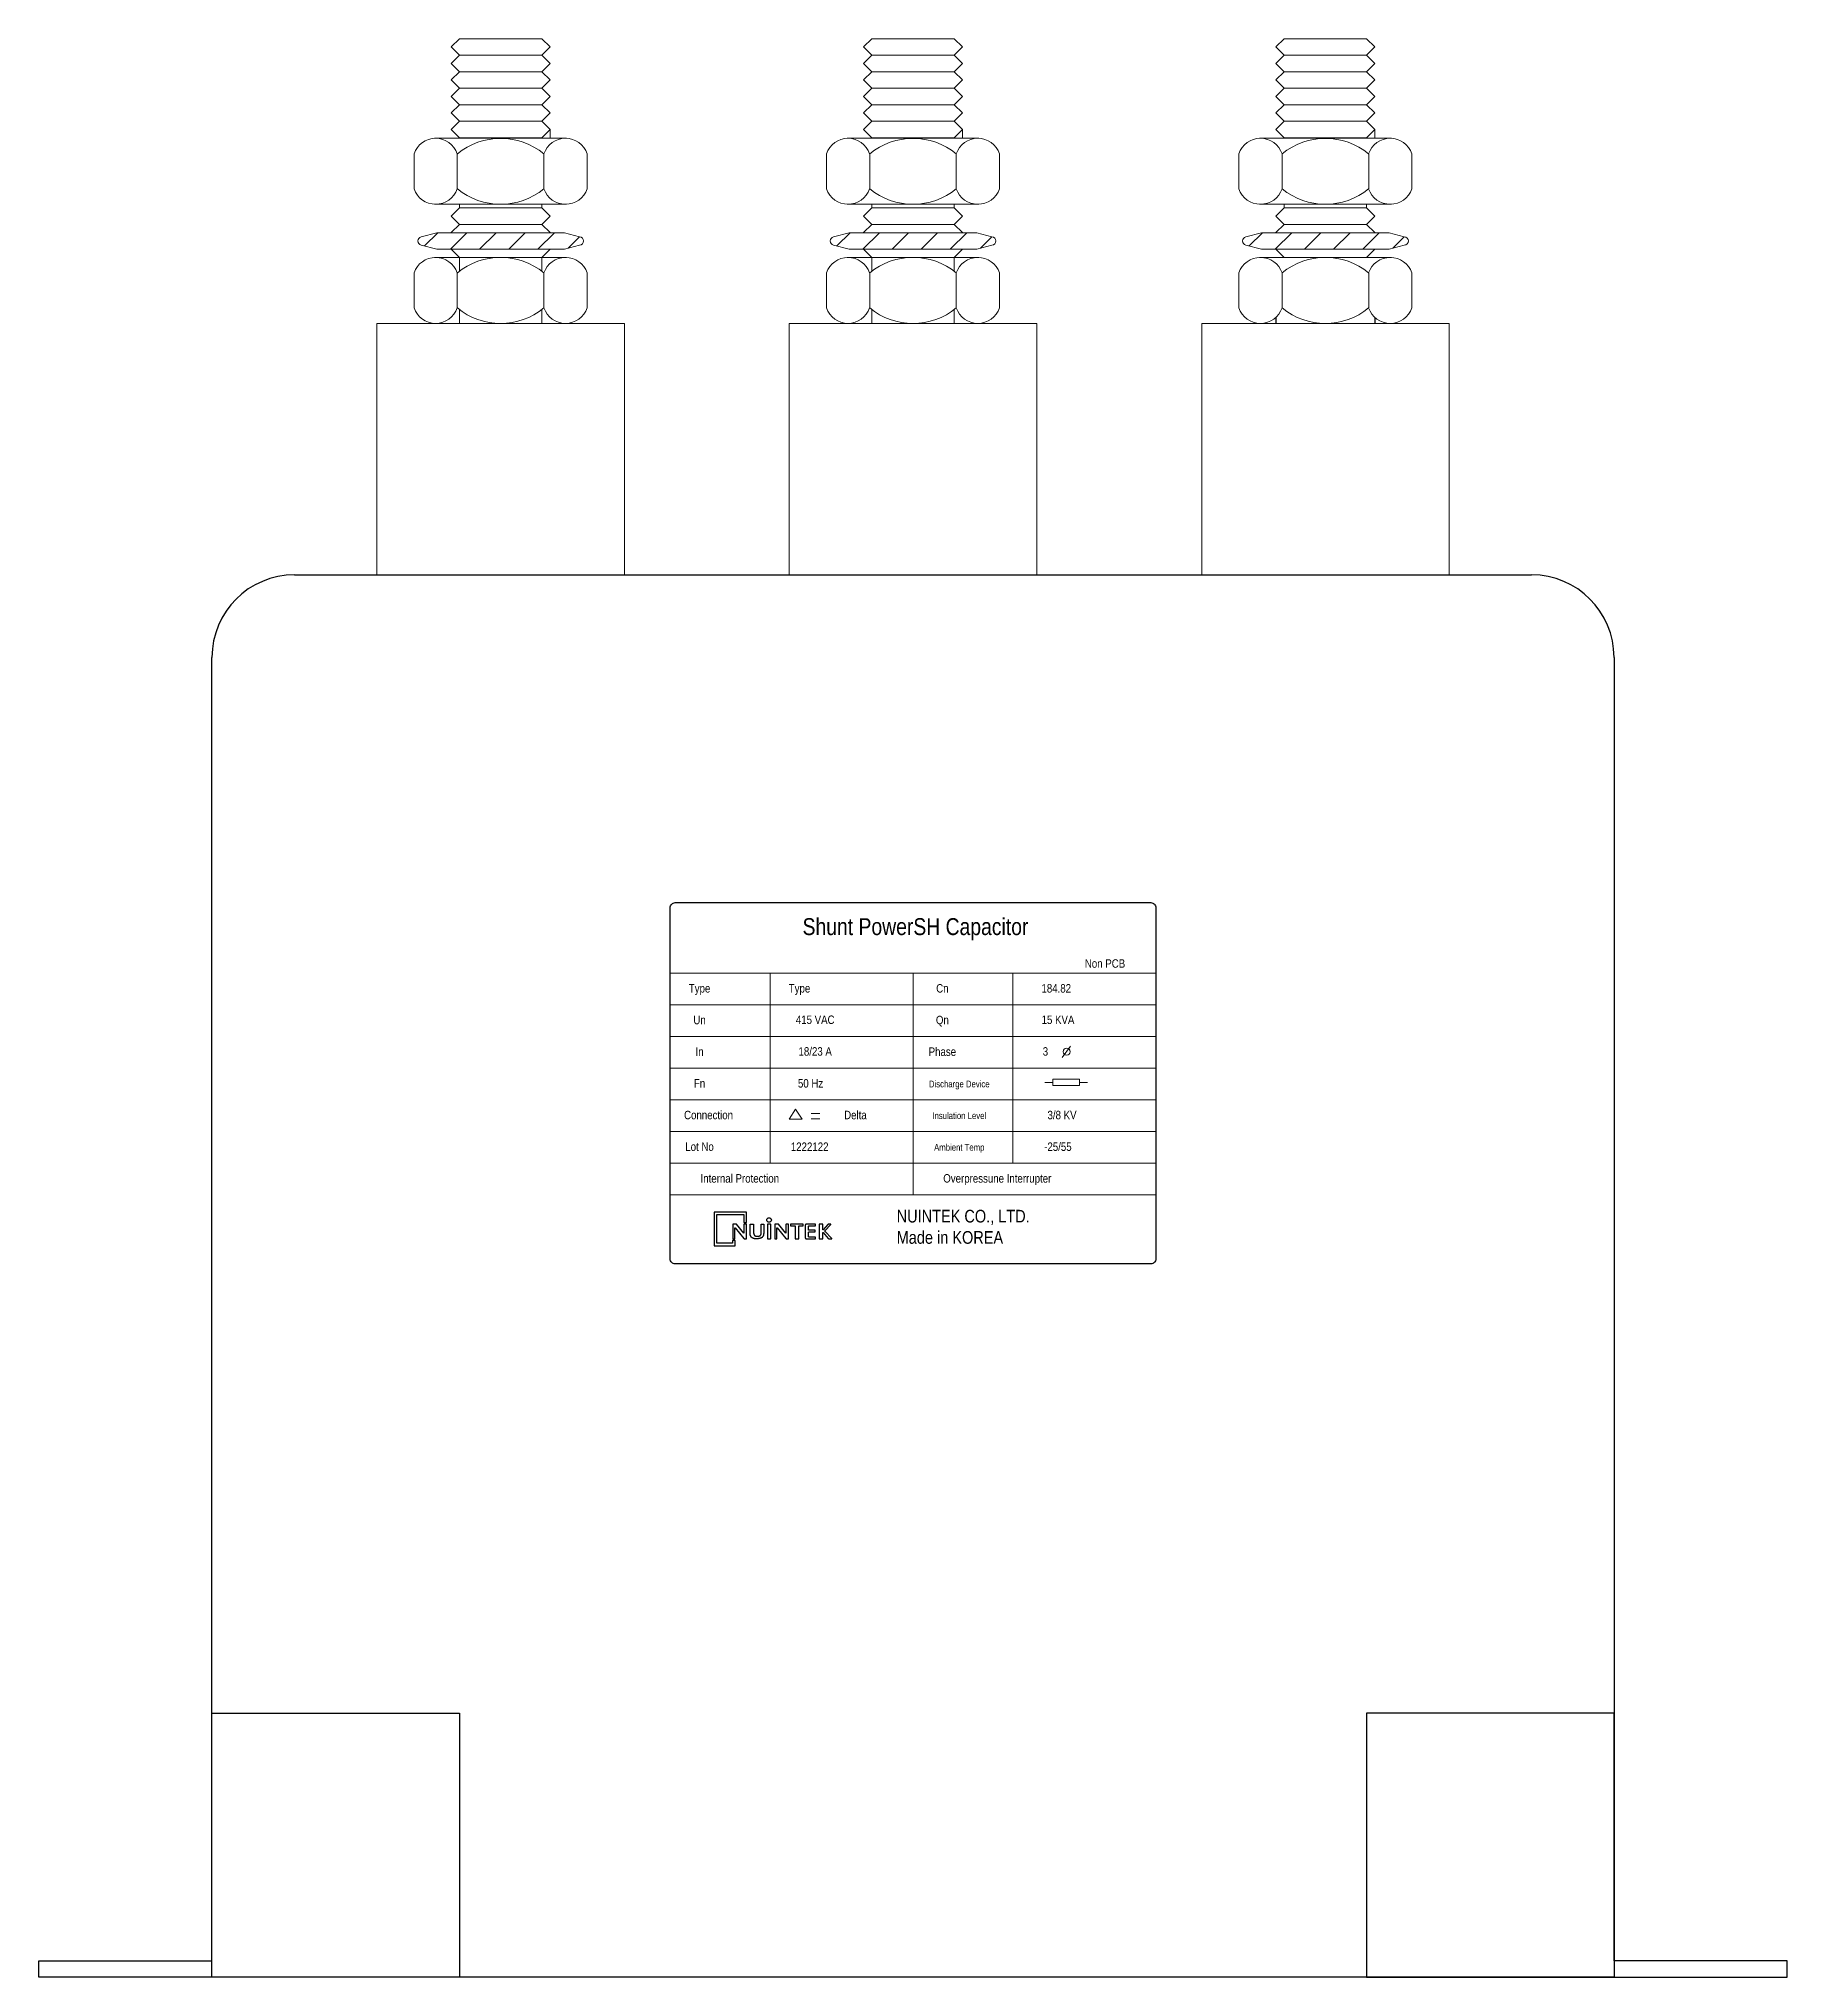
# Model space of a CAD drawing. Header units: millimetres. Extents: x 14 to 2028, y 54 to 460.
# Drawn here: x 254.2 to 466.2, y 53.9 to 288.9 of the extents above; entities that cross this region are included whole.
import ezdxf
from ezdxf.enums import TextEntityAlignment as Align

# ---------------------------------------------------------------- set-up
doc = ezdxf.new("R2010")
doc.units = ezdxf.units.MM
doc.layers.add('00', color=7, linetype='Continuous', lineweight=0)
doc.styles.add('Helvetica-Narrow', font='txt')

# ---------------------------------------------------------------- blocks, each defined once
blk = doc.blocks.new('Nuintek')
at = {"color": 150}
blk.add_lwpolyline([(1.82, 2.33), (1.82, 3.83), (-2.8, 3.83), (-2.8, 3.83), (-2.8, -0.99), (0.18, -0.99), (0.18, -0.23), (-0.18, -0.23), (-0.18, -0.63), (-2.44, -0.63), (-2.44, 3.47), (1.45, 3.47), (1.45, 2.33)], close=True, dxfattribs=at)
for points in [[(-0.11, 0), (0.11, 0, 0.414214), (0.15, 0.04), (0.15, 1.58, -0.70472), (0.17, 1.59), (1.45, 0.03, 0.224867), (1.51, 0), (1.75, 0, 0.414214), (1.79, 0.04), (1.79, 2.07, 0.414214), (1.75, 2.11), (1.49, 2.11, 0.414214), (1.45, 2.07), (1.45, 0.81, -0.706602), (1.43, 0.8), (0.4, 2.08, 0.226187), (0.34, 2.11), (-0.11, 2.11, 0.414214), (-0.15, 2.07), (-0.15, 0.04, 0.414214)], [(4.82, 2.07), (4.82, 0.04, 0.414214), (4.86, 0), (5.23, 0, 0.414214), (5.27, 0.04), (5.27, 2.07, 0.414214), (5.23, 2.11), (4.86, 2.11, 0.414214)], [(5.89, 0), (6.12, 0, 0.414214), (6.16, 0.04), (6.16, 1.58, -0.70472), (6.18, 1.59), (7.45, 0.03, 0.224867), (7.52, 0), (7.76, 0, 0.414214), (7.8, 0.04), (7.8, 2.07, 0.414214), (7.76, 2.11), (7.5, 2.11, 0.414214), (7.46, 2.07), (7.46, 0.81, -0.706602), (7.44, 0.8), (6.4, 2.08, 0.226187), (6.34, 2.11), (5.89, 2.11, 0.414214), (5.85, 2.07), (5.85, 0.04, 0.414214)], [(9.86, 2.11), (8.15, 2.11, 0.414214), (8.11, 2.07), (8.11, 1.89, 0.414214), (8.15, 1.85), (8.74, 1.85, -0.414214), (8.78, 1.81), (8.78, 0.04, 0.414214), (8.82, 0), (9.26, 0, 0.414214), (9.3, 0.04), (9.3, 1.81, -0.414214), (9.34, 1.85), (9.86, 1.85, 0.414214), (9.9, 1.89), (9.9, 2.07, 0.414214)], [(11.68, 2.11), (10.37, 2.11, 0.414214), (10.22, 1.96), (10.22, 0.15, 0.414214), (10.37, 0), (11.68, 0), (11.68, 0.26), (10.74, 0.26, -0.414214), (10.7, 0.3), (10.7, 0.94, -0.414214), (10.74, 0.98), (11.66, 0.98), (11.66, 1.24), (10.74, 1.24, -0.414214), (10.7, 1.28), (10.7, 1.81, -0.414214), (10.74, 1.85), (11.68, 1.85)], [(13.02, 1.14), (13.86, 2.07, 0.650559), (13.85, 2.11), (13.58, 2.11, 0.208632), (13.47, 2.06), (12.77, 1.31, -0.681762), (12.75, 1.31), (12.75, 2.07, 0.414214), (12.71, 2.11), (12.23, 2.11, 0.414214), (12.19, 2.07), (12.19, 0.04, 0.414214), (12.23, 0), (12.71, 0, 0.414214), (12.75, 0.04), (12.75, 0.88, -0.687152), (12.77, 0.89), (13.52, 0.05, 0.212465), (13.64, 0), (13.99, 0, 0.656311), (14.01, 0.04), (13.02, 1.09, -0.390361)]]:
    blk.add_lwpolyline(points, format="xyb", close=True, dxfattribs=at)
blk.add_circle((5.04, 2.69), 0.326, dxfattribs=at)
blk.add_rational_spline([(2.31, 0.85), (2.31, 0.53), (2.41, 0.3), (2.61, 0.16), (2.75, 0.05), (2.95, 0), (3.2, 0), (3.44, 0), (3.82, 0.05), (3.97, 0.16), (4.17, 0.3), (4.27, 0.53), (4.27, 0.85), (4.27, 1.26), (4.27, 1.66), (4.27, 2.07), (4.27, 2.09), (4.25, 2.11), (4.23, 2.11), (4.14, 2.11), (4.06, 2.11), (3.97, 2.11), (3.95, 2.11), (3.93, 2.09), (3.93, 2.07), (3.93, 1.66), (3.93, 1.25), (3.93, 0.83), (3.93, 0.69), (3.88, 0.57), (3.78, 0.48), (3.68, 0.4), (3.54, 0.36), (3.38, 0.36), (3.21, 0.36), (3.08, 0.4), (2.98, 0.48), (2.88, 0.57), (2.83, 0.69), (2.83, 0.83), (2.83, 1.25), (2.83, 1.66), (2.83, 2.07), (2.83, 2.08), (2.83, 2.09), (2.82, 2.1), (2.81, 2.11), (2.8, 2.11), (2.79, 2.11), (2.64, 2.11), (2.5, 2.11), (2.35, 2.11), (2.34, 2.11), (2.33, 2.11), (2.32, 2.1), (2.31, 2.09), (2.31, 2.08), (2.31, 2.07), (2.31, 1.66), (2.31, 1.26), (2.31, 0.85)], [1, 1, 1, 1, 1, 1, 1, 1, 1, 1, 1, 1, 1, 1, 1, 1, 0.804737854124, 0.804737854124, 1, 1, 1, 1, 0.804737854124, 0.804737854124, 1, 1, 1, 1, 1, 1, 1, 1, 1, 1, 1, 1, 1, 1, 1, 1, 1, 1, 1, 0.949253021674, 0.949253021674, 1, 0.949253021674, 0.949253021674, 1, 1, 1, 1, 0.949253021674, 0.949253021674, 1, 0.949253021674, 0.949253021674, 1, 1, 1, 1], degree=3, knots=[0, 0, 0, 0, 1, 1, 1, 2, 2, 2, 3, 3, 3, 4, 4, 4, 5, 5, 5, 6.570796, 6.570796, 6.570796, 7.570796, 7.570796, 7.570796, 9.141593, 9.141593, 9.141593, 10.141593, 10.141593, 10.141593, 11.141593, 11.141593, 11.141593, 12.141593, 12.141593, 12.141593, 13.141593, 13.141593, 13.141593, 14.141593, 14.141593, 14.141593, 15.141593, 15.141593, 15.141593, 15.926991, 15.926991, 15.926991, 16.712389, 16.712389, 16.712389, 17.712389, 17.712389, 17.712389, 18.497787, 18.497787, 18.497787, 19.283185, 19.283185, 19.283185, 20.283185, 20.283185, 20.283185, 20.283185], dxfattribs=at)
blk = doc.blocks.new('*U459')
at = {"lineweight": 5}
h = blk.add_hatch(dxfattribs=at)
h.set_pattern_fill('ANSI31', color=74, scale=20, style=0)
h.set_pattern_definition([(45, (-1124.0405, -896.0288), (-1.767767, 1.767767), [])])
h.paths.add_polyline_path([(-40.44, 80.71), (-42.25, 81.21), (-44.5, 81.21), (-57.75, 81.21), (-59.7, 80.68, 0.727937), (-59.7, 79.73), (-57.75, 79.21), (-55.5, 79.21), (-42.25, 79.21), (-40.44, 79.71, 1)])
h = blk.add_hatch(dxfattribs=at)
h.set_pattern_fill('ANSI31', color=74, scale=20, style=0)
h.set_pattern_definition([(45, (-1074.0405, -896.0288), (-1.767767, 1.767767), [])])
h.paths.add_polyline_path([(9.56, 80.71), (7.75, 81.21), (5.5, 81.21), (-7.75, 81.21), (-9.7, 80.68, 0.727937), (-9.7, 79.73), (-7.75, 79.21), (-5.5, 79.21), (7.75, 79.21), (9.56, 79.71, 1)])
h = blk.add_hatch(dxfattribs=at)
h.set_pattern_fill('ANSI31', color=74, scale=20, style=0)
h.set_pattern_definition([(45, (-1024.0405, -896.0288), (-1.767767, 1.767767), [])])
h.paths.add_polyline_path([(59.56, 80.71), (57.75, 81.21), (55.5, 81.21), (42.25, 81.21), (40.3, 80.68, 0.727937), (40.3, 79.73), (42.25, 79.21), (44.5, 79.21), (57.75, 79.21), (59.56, 79.71, 1)])
at = {"color": 74, "lineweight": 5}
for p, q in [((-55, 102.73), (-56, 103.73)), ((-45, 102.73), (-44, 103.73)), ((-5, 102.73), (-6, 103.73)), ((5, 102.73), (6, 103.73)), ((45, 102.73), (44, 103.73)), ((55, 102.73), (56, 103.73)), ((-55, 100.73), (-56, 101.73)), ((-45, 102.73), (-55, 102.73)), ((-45, 100.73), (-44, 101.73)), ((-5, 100.73), (-6, 101.73)), ((5, 102.73), (-5, 102.73)), ((5, 100.73), (6, 101.73)), ((45, 100.73), (44, 101.73)), ((55, 102.73), (45, 102.73)), ((55, 100.73), (56, 101.73)), ((-55, 98.73), (-56, 99.73)), ((-55, 98.73), (-56, 99.73)), ((-45, 100.73), (-55, 100.73)), ((-45, 98.73), (-55, 98.73)), ((-45, 98.73), (-55, 98.73)), ((-45, 98.73), (-44, 99.73)), ((-45, 98.73), (-44, 99.73)), ((-5, 98.73), (-6, 99.73)), ((-5, 98.73), (-6, 99.73)), ((5, 100.73), (-5, 100.73)), ((5, 98.73), (-5, 98.73)), ((5, 98.73), (-5, 98.73)), ((5, 98.73), (6, 99.73)), ((5, 98.73), (6, 99.73)), ((45, 98.73), (44, 99.73)), ((45, 98.73), (44, 99.73)), ((55, 100.73), (45, 100.73)), ((55, 98.73), (45, 98.73)), ((55, 98.73), (45, 98.73)), ((55, 98.73), (56, 99.73)), ((55, 98.73), (56, 99.73)), ((-55, 96.73), (-56, 97.73)), ((-55, 96.73), (-56, 97.73)), ((-45, 96.73), (-55, 96.73)), ((-45, 96.73), (-55, 96.73)), ((-45, 96.73), (-44, 97.73)), ((-45, 96.73), (-44, 97.73)), ((-5, 96.73), (-6, 97.73)), ((-5, 96.73), (-6, 97.73)), ((5, 96.73), (-5, 96.73)), ((5, 96.73), (-5, 96.73)), ((5, 96.73), (6, 97.73)), ((5, 96.73), (6, 97.73)), ((45, 96.73), (44, 97.73)), ((45, 96.73), (44, 97.73)), ((55, 96.73), (45, 96.73)), ((55, 96.73), (45, 96.73)), ((55, 96.73), (56, 97.73)), ((55, 96.73), (56, 97.73)), ((-55, 94.73), (-56, 95.73)), ((-45, 94.73), (-55, 94.73)), ((-45, 94.73), (-44, 95.73)), ((-5, 94.73), (-6, 95.73)), ((5, 94.73), (-5, 94.73)), ((5, 94.73), (6, 95.73)), ((45, 94.73), (44, 95.73)), ((55, 94.73), (45, 94.73)), ((55, 94.73), (56, 95.73)), ((-55, 92.73), (-56, 93.73)), ((-45, 92.73), (-55, 92.73)), ((-45, 92.73), (-44, 93.73)), ((-5, 92.73), (-6, 93.73)), ((5, 92.73), (-5, 92.73)), ((5, 92.73), (6, 93.73)), ((45, 92.73), (44, 93.73)), ((55, 92.73), (45, 92.73)), ((55, 92.73), (56, 93.73)), ((-55, 84.22), (-55, 84.66)), ((-45, 84.22), (-45, 84.66)), ((-5, 84.22), (-5, 84.66)), ((5, 84.22), (5, 84.66)), ((45, 84.22), (45, 84.66)), ((55, 84.22), (55, 84.66)), ((-55, 82.22), (-56, 83.22)), ((-45, 84.22), (-55, 84.22)), ((-45, 82.22), (-44, 83.22)), ((-5, 82.22), (-6, 83.22)), ((5, 84.22), (-5, 84.22)), ((5, 82.22), (6, 83.22)), ((45, 82.22), (44, 83.22)), ((55, 84.22), (45, 84.22)), ((55, 82.22), (56, 83.22)), ((-57.75, 81.21), (-59.65, 80.7)), ((-57.75, 81.21), (-55.5, 81.21)), ((-57.75, 81.21), (-42.25, 81.21)), ((-55.99, 81.21), (-56, 81.22)), ((-55.99, 81.21), (-56, 81.22)), ((-45, 82.22), (-55, 82.22)), ((-42.25, 81.21), (-44.5, 81.21)), ((-44.01, 81.21), (-44, 81.22)), ((-44.01, 81.21), (-44, 81.22)), ((-40.44, 80.71), (-42.25, 81.21)), ((-7.75, 81.21), (-9.65, 80.7)), ((-7.75, 81.21), (7.75, 81.21)), ((-7.75, 81.21), (-5.5, 81.21)), ((-5.99, 81.21), (-6, 81.22)), ((-5.99, 81.21), (-6, 81.22)), ((5, 82.22), (-5, 82.22)), ((7.75, 81.21), (5.5, 81.21)), ((5.99, 81.21), (6, 81.22)), ((5.99, 81.21), (6, 81.22)), ((9.56, 80.71), (7.75, 81.21)), ((42.25, 81.21), (40.35, 80.7)), ((42.25, 81.21), (44.5, 81.21)), ((42.25, 81.21), (57.75, 81.21)), ((44.01, 81.21), (44, 81.22)), ((44.01, 81.21), (44, 81.22)), ((55, 82.22), (45, 82.22)), ((57.75, 81.21), (55.5, 81.21)), ((55.99, 81.21), (56, 81.22)), ((55.99, 81.21), (56, 81.22)), ((59.56, 80.71), (57.75, 81.21)), ((-57.75, 79.21), (-59.65, 79.72)), ((-55.5, 79.21), (-57.75, 79.21)), ((-42.25, 79.21), (-57.75, 79.21)), ((-55, 78.22), (-56, 79.22)), ((-55, 78.22), (-55, 76.54)), ((-45, 78.22), (-55, 78.22)), ((-45, 78.22), (-55, 78.22)), ((-45, 78.22), (-44, 79.22)), ((-45, 78.22), (-44, 79.22)), ((-45, 78.22), (-45, 76.54)), ((-42.25, 79.21), (-44.5, 79.21)), ((-40.44, 79.71), (-42.25, 79.21)), ((-7.75, 79.21), (-9.65, 79.72)), ((7.75, 79.21), (-7.75, 79.21)), ((-5.5, 79.21), (-7.75, 79.21)), ((-5, 78.22), (-6, 79.22)), ((-5, 78.22), (-5, 76.54)), ((5, 78.22), (-5, 78.22)), ((5, 78.22), (-5, 78.22)), ((5, 78.22), (6, 79.22)), ((5, 78.22), (6, 79.22)), ((5, 78.22), (5, 76.54)), ((7.75, 79.21), (5.5, 79.21)), ((9.56, 79.71), (7.75, 79.21)), ((42.25, 79.21), (40.35, 79.72)), ((44.5, 79.21), (42.25, 79.21)), ((57.75, 79.21), (42.25, 79.21)), ((45, 78.22), (44, 79.22)), ((55, 78.22), (45, 78.22)), ((55, 78.22), (45, 78.22)), ((55, 78.22), (56, 79.22)), ((55, 78.22), (56, 79.22)), ((57.75, 79.21), (55.5, 79.21)), ((59.56, 79.71), (57.75, 79.21)), ((-60.5, 72.1), (-60.5, 76.34)), ((-39.5, 72.1), (-39.5, 76.34)), ((-10.5, 72.1), (-10.5, 76.34)), ((10.5, 72.1), (10.5, 76.34)), ((39.5, 72.1), (39.5, 76.34)), ((60.5, 72.1), (60.5, 76.34)), ((-55, 71.9), (-55, 70.22)), ((-45, 71.9), (-45, 70.22)), ((-5, 71.9), (-5, 70.22)), ((5, 71.9), (5, 70.22)), ((-35, 70.22), (-65, 70.22)), ((-65, 70.22), (-65, 39.73)), ((-35, 39.73), (-35, 70.22)), ((-35, 39.73), (-35, 68.22)), ((15, 70.22), (-15, 70.22)), ((-15, 70.22), (-15, 39.73)), ((-15, 70.22), (-15, 39.73)), ((-15, 70.22), (-15, 39.73)), ((15, 39.73), (15, 70.22)), ((15, 39.73), (15, 70.22)), ((15, 39.73), (15, 70.22)), ((15, 39.73), (15, 68.22)), ((15, 39.73), (15, 68.22)), ((15, 39.73), (15, 68.22)), ((65, 70.22), (35, 70.22)), ((35, 70.22), (35, 39.73)), ((35, 70.22), (35, 39.73)), ((35, 70.22), (35, 39.73)), ((65, 39.73), (65, 70.22)), ((65, 39.73), (65, 70.22)), ((65, 39.73), (65, 70.22)), ((65, 39.73), (65, 68.22)), ((65, 39.73), (65, 68.22)), ((65, 39.73), (65, 68.22)), ((-50, 39.73), (-35, 39.73)), ((0, 39.73), (15, 39.73)), ((0, 39.73), (15, 39.73)), ((0, 39.73), (15, 39.73)), ((50, 39.73), (65, 39.73)), ((50, 39.73), (65, 39.73)), ((50, 39.73), (65, 39.73)), ((0, 0), (12, 0)), ((0, 0), (12, 0)), ((0, 0), (12, 0))]:
    blk.add_line(p, q, dxfattribs=at)
at = {"color": 74}
for p, q in [((44, 70.95), (44, 70.22)), ((56.01, 70.94), (56.01, 70.22)), ((-75, 39.73), (75, 39.73)), ((-75, 39.73), (75, 39.73)), ((-85, -130.27), (-85, 29.73)), ((85, 29.73), (85, -130.27)), ((85, -130.27), (-85, -130.27))]:
    blk.add_line(p, q, dxfattribs=at)
at = {"lineweight": 9}
for p, q in [((-29.44, -8.55), (29.44, -8.55)), ((-17.32, -8.55), (-17.32, -31.59)), ((0, -8.55), (0, -35.43)), ((12.12, -8.55), (12.12, -31.59)), ((-29.44, -12.39), (29.44, -12.39)), ((-29.44, -16.23), (29.44, -16.23)), ((18.1, -18.76), (19.11, -17.42)), ((-29.44, -20.07), (29.44, -20.07)), ((16.96, -21.8), (15.99, -21.8)), ((20.17, -21.8), (21.14, -21.8)), ((-29.44, -23.91), (29.44, -23.91)), ((-12.33, -25.56), (-11.3, -25.56)), ((-29.44, -27.75), (29.44, -27.75)), ((-12.33, -26.22), (-11.3, -26.22)), ((-29.44, -31.59), (29.44, -31.59)), ((-29.44, -35.43), (29.44, -35.43))]:
    blk.add_line(p, q, dxfattribs=at)
at = {"color": 150}
blk.add_lwpolyline([(-28.83, 0), (28.83, 0, -0.414214), (29.44, -0.61), (29.44, -43.19, -0.414214), (28.83, -43.8), (-28.83, -43.8, -0.414214), (-29.44, -43.19), (-29.44, -0.61, -0.414214)], format="xyb", close=True, dxfattribs=at)
at = {"lineweight": 9}
blk.add_lwpolyline([(16.96, -22.18), (20.17, -22.18), (20.17, -21.41), (16.96, -21.41)], close=True, dxfattribs=at)
blk.add_lwpolyline([(-15, -26.26), (-13.44, -26.26), (-14.26, -25.03), (-15, -26.26)], dxfattribs=at)
at = {"color": 74}
for points in [[(-55, -98.27), (-55, -130.27), (-106, -130.27), (-106, -128.27), (-85, -128.27), (-85, -98.27), (-55, -98.27)], [(55, -98.27), (55, -130.27), (106, -130.27), (106, -128.27), (85, -128.27), (85, -98.27), (55, -98.27)]]:
    blk.add_lwpolyline(points, dxfattribs=at)
at = {"lineweight": 9}
blk.add_circle((18.63, -18.07), 0.432, dxfattribs=at)
at = {"color": 74, "lineweight": 5}
for centre, start, end in [((-59.54, 80.21), 102.246, 257.754), ((-40.44, 80.21), 270, 90), ((-9.54, 80.21), 102.246, 257.754), ((9.56, 80.21), 270, 90), ((40.46, 80.21), 102.246, 257.754), ((59.56, 80.21), 270, 90)]:
    blk.add_arc(centre, 0.5, start, end, dxfattribs=at)
at = {"color": 74}
for centre, start, end in [((-75, 29.73), 90, 180), ((75, 29.73), 0, 90)]:
    blk.add_arc(centre, 10, start, end, dxfattribs=at)
at = {"layer": '00', "color": 74, "lineweight": 5}
for p, q in [((-56, 103.73), (-55, 104.73)), ((-55, 104.73), (-45, 104.73)), ((-44, 103.73), (-45, 104.73)), ((-6, 103.73), (-5, 104.73)), ((-5, 104.73), (5, 104.73)), ((6, 103.73), (5, 104.73)), ((44, 103.73), (45, 104.73)), ((45, 104.73), (55, 104.73)), ((56, 103.73), (55, 104.73)), ((-56, 101.73), (-55, 102.73)), ((-55, 102.73), (-45, 102.73)), ((-44, 101.73), (-45, 102.73)), ((-6, 101.73), (-5, 102.73)), ((-5, 102.73), (5, 102.73)), ((6, 101.73), (5, 102.73)), ((44, 101.73), (45, 102.73)), ((45, 102.73), (55, 102.73)), ((56, 101.73), (55, 102.73)), ((-56, 99.73), (-55, 100.73)), ((-56, 99.73), (-55, 100.73)), ((-56, 97.73), (-55, 98.73)), ((-56, 97.73), (-55, 98.73)), ((-55, 100.73), (-45, 100.73)), ((-55, 100.73), (-45, 100.73)), ((-55, 98.73), (-45, 98.73)), ((-55, 98.73), (-45, 98.73)), ((-44, 99.73), (-45, 100.73)), ((-44, 99.73), (-45, 100.73)), ((-44, 97.73), (-45, 98.73)), ((-44, 97.73), (-45, 98.73)), ((-6, 99.73), (-5, 100.73)), ((-6, 99.73), (-5, 100.73)), ((-6, 97.73), (-5, 98.73)), ((-6, 97.73), (-5, 98.73)), ((-5, 100.73), (5, 100.73)), ((-5, 100.73), (5, 100.73)), ((-5, 98.73), (5, 98.73)), ((-5, 98.73), (5, 98.73)), ((6, 99.73), (5, 100.73)), ((6, 99.73), (5, 100.73)), ((6, 97.73), (5, 98.73)), ((6, 97.73), (5, 98.73)), ((44, 99.73), (45, 100.73)), ((44, 99.73), (45, 100.73)), ((44, 97.73), (45, 98.73)), ((44, 97.73), (45, 98.73)), ((45, 100.73), (55, 100.73)), ((45, 100.73), (55, 100.73)), ((45, 98.73), (55, 98.73)), ((45, 98.73), (55, 98.73)), ((56, 99.73), (55, 100.73)), ((56, 99.73), (55, 100.73)), ((56, 97.73), (55, 98.73)), ((56, 97.73), (55, 98.73)), ((-56, 95.73), (-55, 96.73)), ((-55, 96.73), (-45, 96.73)), ((-44, 95.73), (-45, 96.73)), ((-6, 95.73), (-5, 96.73)), ((-5, 96.73), (5, 96.73)), ((6, 95.73), (5, 96.73)), ((44, 95.73), (45, 96.73)), ((45, 96.73), (55, 96.73)), ((56, 95.73), (55, 96.73)), ((-56, 93.73), (-55, 94.73)), ((-55, 94.73), (-45, 94.73)), ((-44, 93.73), (-45, 94.73)), ((-6, 93.73), (-5, 94.73)), ((-5, 94.73), (5, 94.73)), ((6, 93.73), (5, 94.73)), ((44, 93.73), (45, 94.73)), ((45, 94.73), (55, 94.73)), ((56, 93.73), (55, 94.73)), ((-42, 92.66), (-58, 92.66)), ((-58, 92.66), (-43.99, 92.66)), ((-44, 92.66), (-44, 93.73)), ((-8, 92.66), (6.01, 92.66)), ((8, 92.66), (-8, 92.66)), ((6, 92.66), (6, 93.73)), ((42, 92.66), (56.01, 92.66)), ((58, 92.66), (42, 92.66)), ((56, 92.66), (56, 93.73)), ((-60.5, 90.78), (-60.5, 86.53)), ((-55.25, 86.53), (-55.25, 90.78)), ((-44.75, 86.53), (-44.75, 90.78)), ((-39.5, 90.78), (-39.5, 86.53)), ((-10.5, 90.78), (-10.5, 86.53)), ((-5.25, 86.53), (-5.25, 90.78)), ((5.25, 86.53), (5.25, 90.78)), ((10.5, 90.78), (10.5, 86.53)), ((39.5, 90.78), (39.5, 86.53)), ((44.75, 86.53), (44.75, 90.78)), ((55.25, 86.53), (55.25, 90.78)), ((60.5, 90.78), (60.5, 86.53)), ((-42, 84.66), (-58, 84.66)), ((8, 84.66), (-8, 84.66)), ((58, 84.66), (42, 84.66)), ((-56, 83.22), (-55, 84.22)), ((-55, 84.22), (-45, 84.22)), ((-44, 83.22), (-45, 84.22)), ((-6, 83.22), (-5, 84.22)), ((-5, 84.22), (5, 84.22)), ((6, 83.22), (5, 84.22)), ((44, 83.22), (45, 84.22)), ((45, 84.22), (55, 84.22)), ((56, 83.22), (55, 84.22)), ((-56, 81.22), (-55, 82.22)), ((-56, 81.22), (-55, 82.22)), ((-55, 82.22), (-45, 82.22)), ((-55, 82.22), (-45, 82.22)), ((-44, 81.22), (-45, 82.22)), ((-44, 81.22), (-45, 82.22)), ((-6, 81.22), (-5, 82.22)), ((-6, 81.22), (-5, 82.22)), ((-5, 82.22), (5, 82.22)), ((-5, 82.22), (5, 82.22)), ((6, 81.22), (5, 82.22)), ((6, 81.22), (5, 82.22)), ((44, 81.22), (45, 82.22)), ((44, 81.22), (45, 82.22)), ((45, 82.22), (55, 82.22)), ((45, 82.22), (55, 82.22)), ((56, 81.22), (55, 82.22)), ((56, 81.22), (55, 82.22)), ((-58, 78.22), (-43.99, 78.22)), ((-42, 78.22), (-58, 78.22)), ((-55, 78.22), (-45, 78.22)), ((8, 78.22), (-8, 78.22)), ((-8, 78.22), (6.01, 78.22)), ((-5, 78.22), (5, 78.22)), ((58, 78.22), (42, 78.22)), ((42, 78.22), (56.01, 78.22)), ((45, 78.22), (55, 78.22)), ((-60.5, 72.1), (-60.5, 76.34)), ((-60.5, 76.34), (-60.5, 72.1)), ((-55.25, 72.1), (-55.25, 76.34)), ((-44.75, 72.1), (-44.75, 76.34)), ((-39.5, 72.1), (-39.5, 76.34)), ((-39.5, 76.34), (-39.5, 72.1)), ((-10.5, 76.34), (-10.5, 72.1)), ((-10.5, 72.1), (-10.5, 76.34)), ((-5.25, 72.1), (-5.25, 76.34)), ((5.25, 72.1), (5.25, 76.34)), ((10.5, 76.34), (10.5, 72.1)), ((10.5, 72.1), (10.5, 76.34)), ((39.5, 76.34), (39.5, 72.1)), ((39.5, 72.1), (39.5, 76.34)), ((44.75, 72.1), (44.75, 76.34)), ((55.25, 72.1), (55.25, 76.34)), ((60.5, 76.34), (60.5, 72.1)), ((60.5, 72.1), (60.5, 76.34)), ((-42, 70.22), (-58, 70.22)), ((-42, 70.22), (-58, 70.22)), ((-56.01, 70.22), (-43.99, 70.22)), ((8, 70.22), (-8, 70.22)), ((8, 70.22), (-8, 70.22)), ((-6.01, 70.22), (6.01, 70.22)), ((58, 70.22), (42, 70.22)), ((58, 70.22), (42, 70.22)), ((43.99, 70.22), (56.01, 70.22))]:
    blk.add_line(p, q, dxfattribs=at)
for centre, radius, start, end in [((-57.88, 89.89), 2.77, 18.8098, 161.1902), ((-50, 84.37), 8.28, 50.6699, 129.3301), ((-42.13, 89.89), 2.77, 18.8098, 161.1902), ((-7.88, 89.89), 2.77, 18.8098, 161.1902), ((0, 84.37), 8.28, 50.6699, 129.3301), ((7.87, 89.89), 2.77, 18.8098, 161.1902), ((42.12, 89.89), 2.77, 18.8098, 161.1902), ((50, 84.37), 8.28, 50.6699, 129.3301), ((57.87, 89.89), 2.77, 18.8098, 161.1902), ((-57.88, 87.43), 2.77, 198.8098, 341.1902), ((-50, 92.94), 8.28, 230.6699, 309.3301), ((-42.13, 87.43), 2.77, 198.8098, 341.1902), ((-7.88, 87.43), 2.77, 198.8098, 341.1902), ((0, 92.94), 8.28, 230.6699, 309.3301), ((7.87, 87.43), 2.77, 198.8098, 341.1902), ((42.12, 87.43), 2.77, 198.8098, 341.1902), ((50, 92.94), 8.28, 230.6699, 309.3301), ((57.87, 87.43), 2.77, 198.8098, 341.1902), ((-57.88, 75.45), 2.77, 18.8098, 161.1902), ((-50, 69.94), 8.28, 50.6699, 129.3301), ((-42.13, 75.45), 2.77, 18.8098, 161.1902), ((-7.88, 75.45), 2.77, 18.8098, 161.1902), ((0, 69.94), 8.28, 50.6699, 129.3301), ((7.87, 75.45), 2.77, 18.8098, 161.1902), ((42.12, 75.45), 2.77, 18.8098, 161.1902), ((50, 69.94), 8.28, 50.6699, 129.3301), ((57.87, 75.45), 2.77, 18.8098, 161.1902), ((-57.88, 72.99), 2.77, 198.8098, 341.1902), ((-57.88, 72.99), 2.77, 198.8098, 341.1902), ((-50, 78.5), 8.28, 230.6699, 309.3301), ((-50, 78.5), 8.28, 230.6699, 309.3301), ((-42.13, 72.99), 2.77, 198.8098, 341.1902), ((-42.13, 72.99), 2.77, 198.8098, 341.1902), ((-7.88, 72.99), 2.77, 198.8098, 341.1902), ((-7.88, 72.99), 2.77, 198.8098, 341.1902), ((0, 78.5), 8.28, 230.6699, 309.3301), ((0, 78.5), 8.28, 230.6699, 309.3301), ((7.87, 72.99), 2.77, 198.8098, 341.1902), ((7.87, 72.99), 2.77, 198.8098, 341.1902), ((42.12, 72.99), 2.77, 198.8098, 341.1902), ((42.12, 72.99), 2.77, 198.8098, 341.1902), ((50, 78.5), 8.28, 230.6699, 309.3301), ((50, 78.5), 8.28, 230.6699, 309.3301), ((57.87, 72.99), 2.77, 198.8098, 341.1902), ((57.87, 72.99), 2.77, 198.8098, 341.1902)]:
    blk.add_arc(centre, radius, start, end, dxfattribs=at)
at = {"xscale": 0.8469964196410728, "yscale": 0.8469964196410728, "zscale": 0.8469964196410728}
blk.add_blockref('Nuintek', (-21.72, -40.76), dxfattribs=at)
at = {"style": 'Helvetica-Narrow'}
for s, height, p in [('Shunt PowerSH Capacitor', 2.048, (0.3, -2.91)), ('Non PCB', 1.024, (23.28, -7.38)), ('Type', 1.024, (-25.88, -10.39)), ('Type', 1.024, (-13.76, -10.39)), ('Cn', 1.024, (3.56, -10.39)), ('184.82', 1.024, (17.37, -10.39)), ('Un', 1.024, (-25.88, -14.23)), ('Qn', 1.024, (3.56, -14.23)), ('In', 1.024, (-25.88, -18.07)), ('18/23 A', 1.024, (-11.86, -18.04)), ('Phase', 1.024, (3.56, -18.07)), ('3', 1.02, (16.06, -18.04)), ('Fn', 1.024, (-25.88, -21.91)), ('50 Hz', 1.024, (-12.42, -21.91)), ('Discharge Device', 0.8192, (5.61, -21.99)), ('Connection', 1.024, (-24.79, -25.75)), ('Delta', 1.024, (-6.98, -25.75)), ('Insulation Level', 0.8192, (5.61, -25.83)), ('3/8 KV', 1.024, (18.07, -25.75)), ('Lot No', 1.024, (-25.88, -29.59)), ('1222122', 1.024, (-12.53, -29.59)), ('Ambient Temp', 0.8192, (5.61, -29.67)), ('-25/55', 1.024, (17.57, -29.59)), ('Internal Protection', 1.024, (-21, -33.43)), ('Overpressune Interrupter', 1.024, (10.22, -33.43))]:
    blk.add_text(s, height=height, dxfattribs=at).set_placement(p, align=Align.MIDDLE_CENTER)
at = {"color": 1, "style": 'Helvetica-Narrow'}
for s, p in [('415 VAC', (-11.86, -14.2)), ('15 KVA', (17.58, -14.2))]:
    blk.add_text(s, height=1.024, dxfattribs=at).set_placement(p, align=Align.MIDDLE_CENTER)
at = {"style": 'Helvetica-Narrow'}
for s, p in [('NUINTEK CO., LTD.', (-1.98, -38.01)), ('Made in KOREA', (-1.98, -40.59))]:
    blk.add_text(s, height=1.536, dxfattribs=at).set_placement(p, align=Align.MIDDLE_LEFT)

msp = doc.modelspace()

# ---------------------------------------------------------------- block references
msp.add_blockref('*U459', (360.2, 184.22))

doc.saveas('drawing.dxf')
